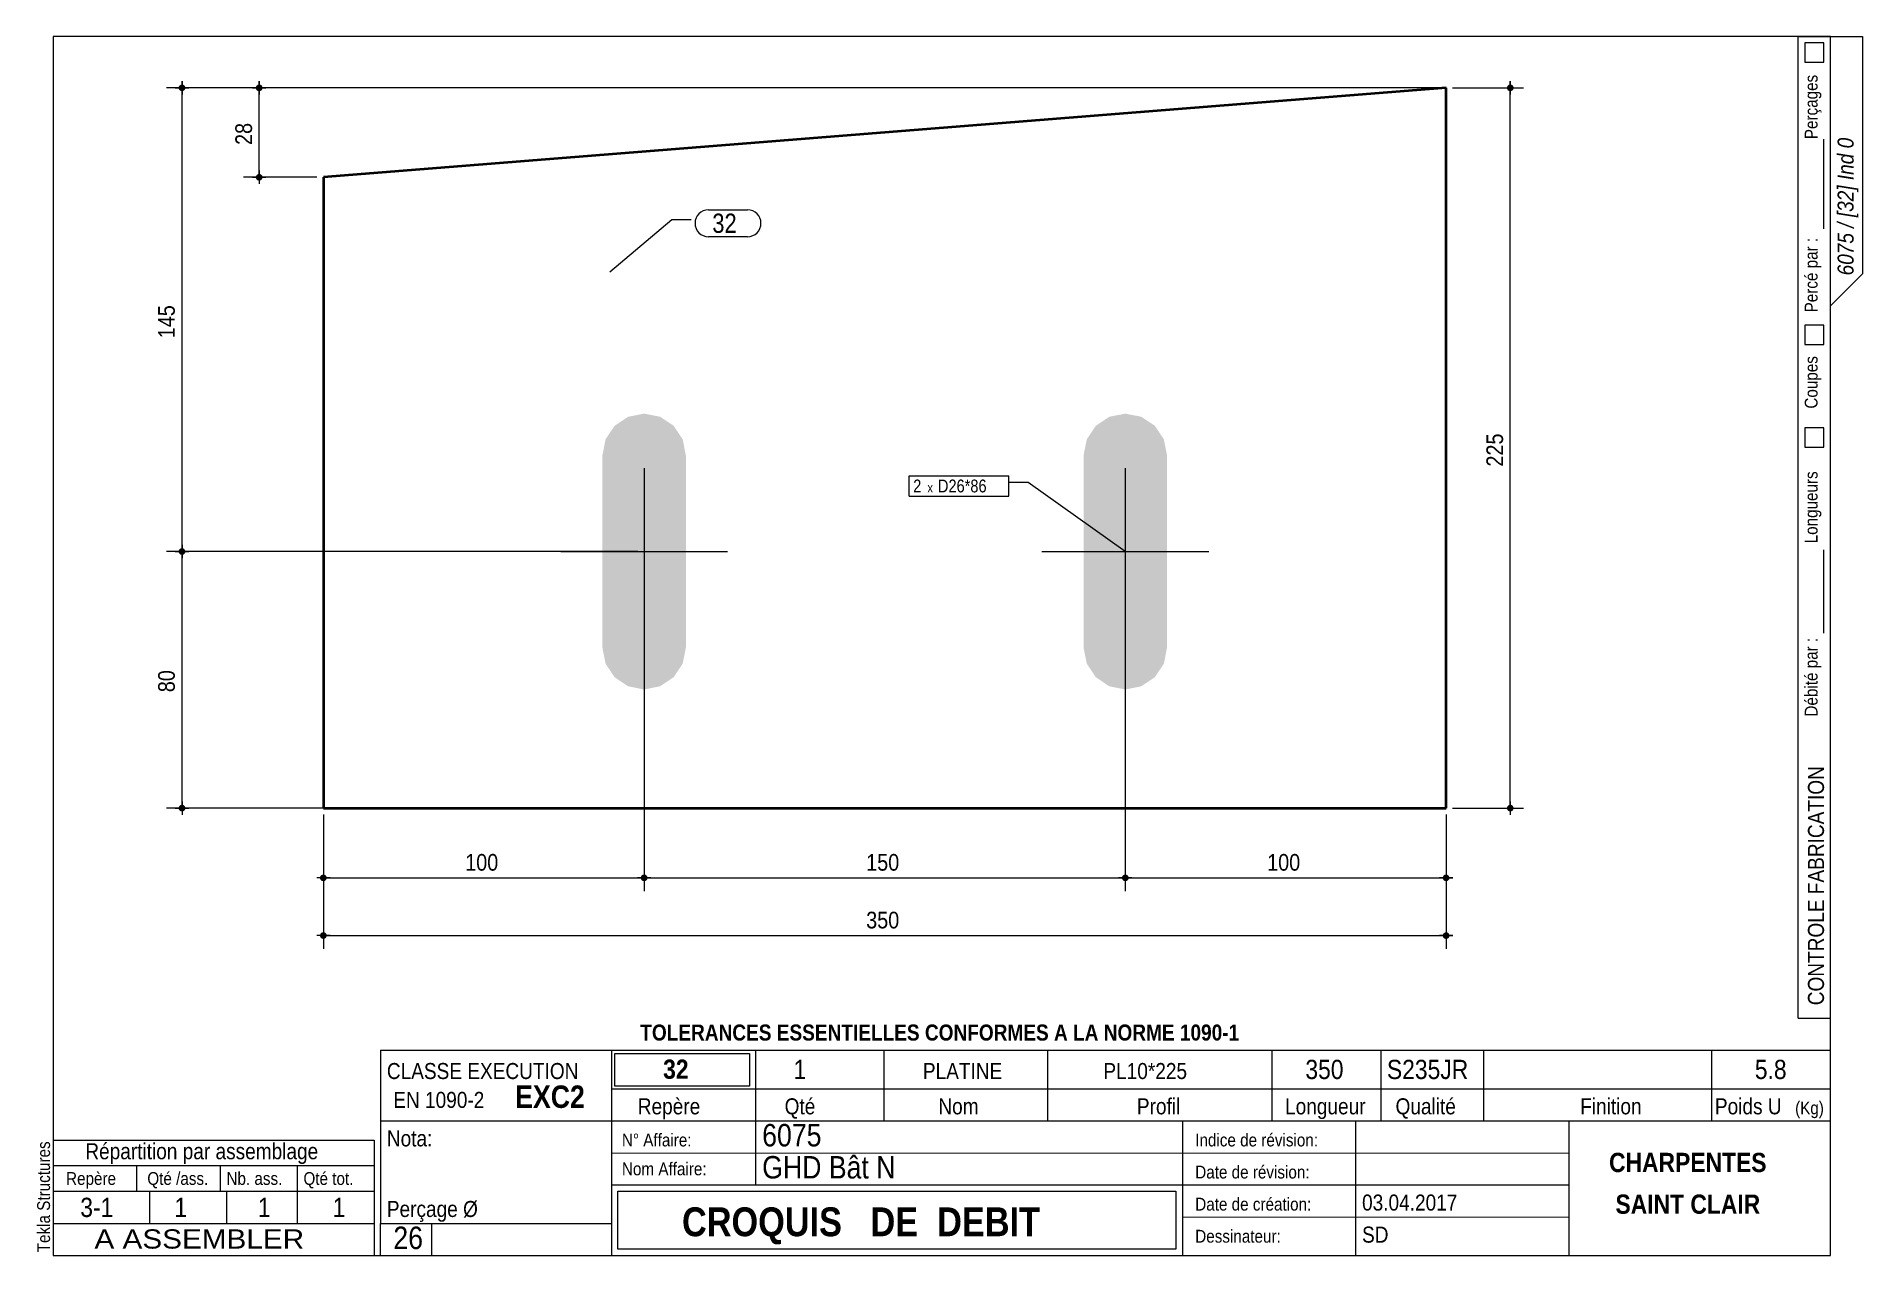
# Model space of a CAD drawing. Header units: millimetres. Extents: x 2 to 287, y 5 to 195.
import ezdxf

# ---------------------------------------------------------------- set-up
doc = ezdxf.new("R2010")
doc.units = ezdxf.units.MM
for name, color, linetype, lineweight in [('Autre type objet', 1, 'Continuous', 0), ('Boulon', 7, 'Continuous', 0), ('Cotation', 7, 'Continuous', 0), ('Désignation boulon', 3, 'Continuous', 0), ('Feuille dessin', 5, 'Continuous', 0), ('Piece', 2, 'Continuous', 0), ('Repère pièce', 3, 'Continuous', 0)]:
    doc.layers.add(name, color=color, linetype=linetype, lineweight=lineweight)
doc.styles.add('ARIAL', font='ARIAL.TTF')
doc.styles.add('ARIAL_BOLD', font='ARIALBD.TTF')
doc.styles.add('ARIAL_ITALIC', font='ARIALI.TTF')
doc.styles.add('ARIAL_NARROW', font='ARIAL.TTF')
doc.styles.add('COMIC_SANS_MS', font='COMIC.TTF')

# ---------------------------------------------------------------- blocks, each defined once
blk = doc.blocks.new('*A1')
at = {"layer": 'Boulon'}
for points in [[(97.1, 136.22), (99.59, 135.73), (101.7, 134.32), (103.11, 132.21), (103.6, 129.72), (103.6, 99.72), (103.11, 97.24), (101.7, 95.13), (99.59, 93.72), (97.1, 93.22), (94.61, 93.72), (92.5, 95.13), (91.09, 97.24), (90.6, 99.72), (90.6, 129.72), (91.09, 132.21), (92.5, 134.32), (94.61, 135.73)], [(172.1, 136.22), (174.59, 135.73), (176.7, 134.32), (178.11, 132.21), (178.6, 129.72), (178.6, 99.72), (178.11, 97.24), (176.7, 95.13), (174.59, 93.72), (172.1, 93.22), (169.61, 93.72), (167.5, 95.13), (166.09, 97.24), (165.6, 99.72), (165.6, 129.72), (166.09, 132.21), (167.5, 134.32), (169.61, 135.73)]]:
    blk.add_hatch(color=256, dxfattribs=at).paths.add_polyline_path(points, flags=17)
at = {"layer": 'Boulon', "linetype": 'Continuous', "lineweight": 0}
for p, q in [((97.1, 127.72), (97.1, 101.72)), ((172.1, 127.72), (172.1, 101.72)), ((84.1, 114.72), (110.1, 114.72)), ((159.1, 114.72), (185.1, 114.72))]:
    blk.add_line(p, q, dxfattribs=at)
blk = doc.blocks.new('*A2')
at = {"layer": 'Piece', "color": 2, "linetype": 'Continuous', "lineweight": 40}
for p, q in [((222.1, 187), (47.1, 173.059212)), ((222.1, 74.726402), (222.1, 187)), ((47.1, 173.059212), (47.1, 74.726402)), ((47.1, 74.726402), (222.1, 74.726402))]:
    blk.add_line(p, q, dxfattribs=at)
blk = doc.blocks.new('*A3')
at = {"layer": 'Feuille dessin', "linetype": 'Continuous', "lineweight": 0}
for p, q in [((282, 195), (5, 195)), ((5, 195), (5, 5)), ((282, 5), (282, 195)), ((5, 5), (282, 5))]:
    blk.add_line(p, q, dxfattribs=at)
at = {"layer": 'Feuille dessin', "style": 'ARIAL', "width": 0.85}
blk.add_text('Tekla Structures', height=2, rotation=90, dxfattribs=at).set_placement((4.5, 5.5))
blk = doc.blocks.new('*A4')
at = {"layer": 'Autre type objet', "linetype": 'Continuous', "lineweight": 0}
for p, q in [((56, 37), (92, 37)), ((56, 37), (56, 10)), ((92, 37), (92, 10)), ((56, 26), (92, 26)), ((56, 10), (92, 10)), ((56, 5), (56, 10)), ((64, 5), (64, 10)), ((56, 5), (64, 5))]:
    blk.add_line(p, q, dxfattribs=at)
at = {"layer": 'Autre type objet', "width": 0.85}
for s, height, style, p in [('CLASSE EXECUTION', 2.5, 'ARIAL', (57, 32.5)), ('EXC2', 3.5, 'ARIAL_BOLD', (77, 28)), ('EN 1090-2', 2.5, 'ARIAL', (58, 28)), ('Nota:', 2.5, 'ARIAL', (57, 22)), ('Perçage Ø', 2.5, 'ARIAL', (57, 11)), ('26', 3.5, 'ARIAL_NARROW', (58.014234, 6))]:
    blk.add_text(s, height=height, dxfattribs=dict(at, style=style)).set_placement(p)
blk = doc.blocks.new('*A5')
at = {"layer": 'Autre type objet', "linetype": 'Continuous', "lineweight": 0}
for p, q in [((5, 23), (55, 23)), ((5, 23), (5, 15)), ((55, 23), (55, 15)), ((5, 19), (55, 19)), ((18, 19), (18, 15)), ((31, 19), (31, 15)), ((43, 19), (43, 15)), ((5, 15), (55, 15)), ((5, 15), (5, 10)), ((20, 15), (20, 10)), ((32, 15), (32, 10)), ((43, 15), (43, 10)), ((55, 15), (55, 10)), ((5, 10), (55, 10))]:
    blk.add_line(p, q, dxfattribs=at)
at = {"layer": 'Autre type objet', "style": 'ARIAL', "width": 0.85}
for s, height, p in [('Répartition par assemblage', 2.5, (10, 20)), ('Repère', 2, (7, 16)), ('Qté /ass.', 2, (19.663086, 16)), ('Nb. ass.', 2, (32, 16)), ('Qté tot.', 2, (44, 16)), ('3-1', 3, (9.215576, 11)), ('1', 3, (23.885986, 11)), ('1', 3, (36.889404, 11)), ('1', 3, (48.551514, 11))]:
    blk.add_text(s, height=height, dxfattribs=at).set_placement(p)
blk = doc.blocks.new('*A6')
at = {"layer": 'Autre type objet', "linetype": 'Continuous', "lineweight": 0}
for p, q in [((277, 42), (277, 195)), ((277, 195), (287, 195)), ((278, 194), (278, 191)), ((281, 194), (278, 194)), ((281, 191), (281, 194)), ((282, 42), (282, 195)), ((287, 195), (287, 158)), ((278, 191), (281, 191)), ((281, 165), (281, 179)), ((287, 158), (282, 153)), ((278, 150), (278, 147)), ((281, 150), (278, 150)), ((281, 147), (281, 150)), ((278, 147), (281, 147)), ((278, 134), (278, 131)), ((281, 134), (278, 134)), ((281, 131), (281, 134)), ((278, 131), (281, 131)), ((281, 102), (281, 115)), ((277, 42), (282, 42))]:
    blk.add_line(p, q, dxfattribs=at)
at = {"layer": 'Autre type objet', "width": 0.85}
for s, height, style, p in [('Perçages', 2, 'ARIAL', (280, 179)), ('6075 / [32] Ind 0', 2.5, 'ARIAL_ITALIC', (285.619109, 157.760245)), ('Percé par :', 2, 'ARIAL', (280, 152)), ('Coupes', 2, 'ARIAL', (280, 137)), ('Longueurs', 2, 'ARIAL', (280, 116)), ('Débité par :', 2, 'ARIAL', (280, 89)), ('CONTROLE FABRICATION', 2.5, 'ARIAL', (281, 44))]:
    blk.add_text(s, height=height, rotation=90, dxfattribs=dict(at, style=style)).set_placement(p)
blk = doc.blocks.new('*A7')
at = {"layer": 'Autre type objet', "linetype": 'Continuous', "lineweight": 0}
for p, q in [((92, 37), (282, 37)), ((92, 37), (92, 31)), ((114.5, 31), (114.5, 37)), ((134.5, 31), (134.5, 37)), ((160, 31), (160, 37)), ((195, 31), (195, 37)), ((212, 31), (212, 37)), ((228, 31), (228, 37)), ((263.5, 31), (263.5, 37)), ((282, 31), (282, 37)), ((92.51953, 36.5), (113.5, 36.5)), ((92.51953, 31.394341), (92.51953, 36.5)), ((113.5, 36.5), (113.5, 31.394341)), ((113.5, 31.394341), (92.51953, 31.394341)), ((92, 31), (282, 31)), ((92, 31), (92, 5)), ((114.5, 16), (114.5, 31)), ((134.5, 26), (134.5, 31)), ((160, 26), (160, 31)), ((195, 26), (195, 31)), ((212, 26), (212, 31)), ((228, 26), (228, 31)), ((263.5, 26), (263.5, 31)), ((282, 5), (282, 31)), ((92, 26), (282, 26)), ((181, 26), (181, 5)), ((208, 26), (208, 5)), ((241.262466, 5), (241.262466, 26)), ((92, 21), (241.327069, 20.935451)), ((92, 16), (181, 16)), ((93, 15), (180, 15)), ((93, 6), (93, 15)), ((180, 15), (180, 6)), ((181, 16), (241.297815, 16.021151)), ((181, 11), (241.217807, 10.969512)), ((180, 6), (93, 6)), ((92, 5), (282, 5))]:
    blk.add_line(p, q, dxfattribs=at)
at = {"layer": 'Autre type objet', "width": 0.85}
for s, height, style, p in [('TOLERANCES ESSENTIELLES CONFORMES A LA NORME 1090-1', 2.5, 'ARIAL_BOLD', (96.5, 38.5)), ('32', 3, 'ARIAL_BOLD', (100.064045, 32.540141)), ('1', 3, 'ARIAL', (120.389893, 32.5)), ('PLATINE', 2.5, 'ARIAL', (140.549316, 32.5)), ('PL10*225', 2.5, 'ARIAL', (168.683716, 32.5)), ('350', 3, 'ARIAL', (200.165771, 32.5)), ('S235JR', 3, 'ARIAL', (212.880127, 32.5)), ('5.8', 3, 'ARIAL', (270.222412, 32.5)), ('Repère', 2.5, 'ARIAL', (96.112978, 27)), ('Qté', 2.5, 'ARIAL', (119, 27)), ('Nom', 2.5, 'ARIAL', (142.961426, 27)), ('Profil', 2.5, 'ARIAL', (173.903564, 27)), ('Longueur', 2.5, 'ARIAL', (197, 27)), ('Qualité', 2.5, 'ARIAL', (214.218018, 27)), ('Finition', 2.5, 'ARIAL', (243, 27)), ('Poids U', 2.5, 'ARIAL', (264, 27)), ('(Kg)', 2, 'ARIAL', (276.5, 27)), ('N° Affaire:', 2, 'ARIAL', (93.640566, 22)), ('6075', 3.5, 'ARIAL', (115.5, 22)), ('Indice de révision:', 2, 'ARIAL', (183, 22)), ('GHD Bât N', 3.5, 'ARIAL', (115.5, 17)), ('CHARPENTES', 3, 'ARIAL_BOLD', (247.5, 18)), ('Nom Affaire:', 2, 'ARIAL', (93.640566, 17.5)), ('Date de révision:', 2, 'ARIAL', (183, 17)), ('03.04.2017', 2.5, 'ARIAL', (209, 12)), ('SAINT CLAIR', 3, 'ARIAL_BOLD', (248.5, 11.5)), ('CROQUIS   DE  DEBIT', 4.5, 'ARIAL_BOLD', (103, 8)), ('Date de création:', 2, 'ARIAL', (183, 12)), ('Dessinateur:', 2, 'ARIAL', (183, 7)), ('SD', 2.5, 'ARIAL', (209, 7))]:
    blk.add_text(s, height=height, dxfattribs=dict(at, style=style)).set_placement(p)
blk = doc.blocks.new('*A8')
at = {"layer": 'Autre type objet', "linetype": 'Continuous', "lineweight": 0}
for p, q in [((5, 10), (55, 10)), ((5, 10), (5, 5)), ((55, 10), (55, 5)), ((5, 5), (55, 5))]:
    blk.add_line(p, q, dxfattribs=at)
at = {"layer": 'Autre type objet', "style": 'ARIAL', "width": 1.105}
blk.add_text('A ASSEMBLER', height=3, dxfattribs=at).set_placement((11.423651, 6.073465))
blk = doc.blocks.new('*A9')
at = {"layer": 'Cotation'}
for points in [[(25.04, 114.2), (25.02, 114.21), (24.99, 114.21), (24.97, 114.21), (24.94, 114.22), (24.92, 114.23), (24.89, 114.23), (24.87, 114.24), (24.85, 114.25), (24.82, 114.26), (24.8, 114.28), (24.78, 114.29), (24.76, 114.31), (24.74, 114.32), (24.72, 114.34), (24.7, 114.36), (24.68, 114.37), (24.67, 114.39), (24.65, 114.41), (24.64, 114.43), (24.62, 114.46), (24.61, 114.48), (24.6, 114.5), (24.59, 114.52), (24.58, 114.55), (24.57, 114.57), (24.56, 114.6), (24.56, 114.62), (24.55, 114.65), (24.55, 114.67), (24.55, 114.7), (24.55, 114.72), (24.55, 114.75), (24.55, 114.77), (24.55, 114.8), (24.56, 114.82), (24.56, 114.85), (24.57, 114.87), (24.58, 114.9), (24.59, 114.92), (24.6, 114.95), (24.61, 114.97), (24.62, 114.99), (24.64, 115.01), (24.65, 115.03), (24.67, 115.05), (24.68, 115.07), (24.7, 115.09), (24.72, 115.11), (24.74, 115.12), (24.76, 115.14), (24.78, 115.16), (24.8, 115.17), (24.82, 115.18), (24.85, 115.19), (24.87, 115.2), (24.89, 115.21), (24.92, 115.22), (24.94, 115.23), (24.97, 115.23), (24.99, 115.24), (25.02, 115.24), (25.04, 115.24), (25.07, 115.24), (25.09, 115.24), (25.12, 115.24), (25.15, 115.24), (25.17, 115.23), (25.2, 115.23), (25.22, 115.22), (25.24, 115.21), (25.27, 115.2), (25.29, 115.19), (25.31, 115.18), (25.34, 115.17), (25.36, 115.16), (25.38, 115.14), (25.4, 115.12), (25.42, 115.11), (25.44, 115.09), (25.45, 115.07), (25.47, 115.05), (25.49, 115.03), (25.5, 115.01), (25.51, 114.99), (25.53, 114.97), (25.54, 114.95), (25.55, 114.92), (25.56, 114.9), (25.57, 114.87), (25.57, 114.85), (25.58, 114.82), (25.58, 114.8), (25.59, 114.77), (25.59, 114.75), (25.59, 114.72), (25.59, 114.7), (25.59, 114.67), (25.58, 114.65), (25.58, 114.62), (25.57, 114.6), (25.57, 114.57), (25.56, 114.55), (25.55, 114.52), (25.54, 114.5), (25.53, 114.48), (25.51, 114.46), (25.5, 114.43), (25.49, 114.41), (25.47, 114.39), (25.45, 114.37), (25.44, 114.36), (25.42, 114.34), (25.4, 114.32), (25.38, 114.31), (25.36, 114.29), (25.34, 114.28), (25.31, 114.26), (25.29, 114.25), (25.27, 114.24), (25.24, 114.23), (25.22, 114.23), (25.2, 114.22), (25.17, 114.21), (25.15, 114.21), (25.12, 114.21), (25.09, 114.2), (25.07, 114.2)], [(25.04, 74.21), (25.02, 74.21), (24.99, 74.21), (24.97, 74.22), (24.94, 74.22), (24.92, 74.23), (24.89, 74.24), (24.87, 74.25), (24.85, 74.26), (24.82, 74.27), (24.8, 74.28), (24.78, 74.29), (24.76, 74.31), (24.74, 74.32), (24.72, 74.34), (24.7, 74.36), (24.68, 74.38), (24.67, 74.4), (24.65, 74.42), (24.64, 74.44), (24.62, 74.46), (24.61, 74.48), (24.6, 74.5), (24.59, 74.53), (24.58, 74.55), (24.57, 74.58), (24.56, 74.6), (24.56, 74.62), (24.55, 74.65), (24.55, 74.68), (24.55, 74.7), (24.55, 74.73), (24.55, 74.75), (24.55, 74.78), (24.55, 74.8), (24.56, 74.83), (24.56, 74.85), (24.57, 74.88), (24.58, 74.9), (24.59, 74.93), (24.6, 74.95), (24.61, 74.97), (24.62, 74.99), (24.64, 75.02), (24.65, 75.04), (24.67, 75.06), (24.68, 75.08), (24.7, 75.09), (24.72, 75.11), (24.74, 75.13), (24.76, 75.14), (24.78, 75.16), (24.8, 75.17), (24.82, 75.19), (24.85, 75.2), (24.87, 75.21), (24.89, 75.22), (24.92, 75.22), (24.94, 75.23), (24.97, 75.24), (24.99, 75.24), (25.02, 75.24), (25.04, 75.25), (25.07, 75.25), (25.09, 75.25), (25.12, 75.24), (25.15, 75.24), (25.17, 75.24), (25.2, 75.23), (25.22, 75.22), (25.24, 75.22), (25.27, 75.21), (25.29, 75.2), (25.31, 75.19), (25.34, 75.17), (25.36, 75.16), (25.38, 75.14), (25.4, 75.13), (25.42, 75.11), (25.44, 75.09), (25.45, 75.08), (25.47, 75.06), (25.49, 75.04), (25.5, 75.02), (25.51, 74.99), (25.53, 74.97), (25.54, 74.95), (25.55, 74.93), (25.56, 74.9), (25.57, 74.88), (25.57, 74.85), (25.58, 74.83), (25.58, 74.8), (25.59, 74.78), (25.59, 74.75), (25.59, 74.73), (25.59, 74.7), (25.59, 74.68), (25.58, 74.65), (25.58, 74.62), (25.57, 74.6), (25.57, 74.58), (25.56, 74.55), (25.55, 74.53), (25.54, 74.5), (25.53, 74.48), (25.51, 74.46), (25.5, 74.44), (25.49, 74.42), (25.47, 74.4), (25.45, 74.38), (25.44, 74.36), (25.42, 74.34), (25.4, 74.32), (25.38, 74.31), (25.36, 74.29), (25.34, 74.28), (25.31, 74.27), (25.29, 74.26), (25.27, 74.25), (25.24, 74.24), (25.22, 74.23), (25.2, 74.22), (25.17, 74.22), (25.15, 74.21), (25.12, 74.21), (25.09, 74.21), (25.07, 74.21)]]:
    blk.add_hatch(color=256, dxfattribs=at).paths.add_polyline_path(points, flags=17)
at = {"layer": 'Cotation', "linetype": 'Continuous', "lineweight": 0}
for p, q in [((96.1, 114.72), (22.65, 114.72)), ((24.03, 114.72), (26.11, 114.72)), ((25.07, 115.76), (25.07, 113.68)), ((25.07, 114.72), (25.07, 115.76)), ((25.07, 74.73), (25.07, 114.72)), ((96.1, 74.73), (22.65, 74.73)), ((24.03, 74.73), (26.11, 74.73)), ((25.07, 75.77), (25.07, 73.69)), ((25.07, 74.73), (25.07, 73.69))]:
    blk.add_line(p, q, dxfattribs=at)
at = {"layer": 'Cotation'}
for p in [(25.07, 114.72), (25.07, 74.73)]:
    blk.add_point(p, dxfattribs=at)
at = {"layer": 'Cotation', "style": 'ARIAL', "width": 0.85}
blk.add_text('80', height=2.6, rotation=90.0002, dxfattribs=at).set_placement((23.95, 92.8))
blk = doc.blocks.new('*A10')
at = {"layer": 'Cotation'}
for points in [[(25.04, 186.48), (25.02, 186.48), (24.99, 186.49), (24.97, 186.49), (24.94, 186.5), (24.92, 186.5), (24.89, 186.51), (24.87, 186.52), (24.85, 186.53), (24.82, 186.54), (24.8, 186.55), (24.78, 186.57), (24.76, 186.58), (24.74, 186.6), (24.72, 186.61), (24.7, 186.63), (24.68, 186.65), (24.67, 186.67), (24.65, 186.69), (24.64, 186.71), (24.62, 186.73), (24.61, 186.75), (24.6, 186.78), (24.59, 186.8), (24.58, 186.82), (24.57, 186.85), (24.56, 186.87), (24.56, 186.9), (24.55, 186.92), (24.55, 186.95), (24.55, 186.97), (24.55, 187), (24.55, 187.03), (24.55, 187.05), (24.55, 187.08), (24.56, 187.1), (24.56, 187.13), (24.57, 187.15), (24.58, 187.18), (24.59, 187.2), (24.6, 187.22), (24.61, 187.25), (24.62, 187.27), (24.64, 187.29), (24.65, 187.31), (24.67, 187.33), (24.68, 187.35), (24.7, 187.37), (24.72, 187.39), (24.74, 187.4), (24.76, 187.42), (24.78, 187.43), (24.8, 187.45), (24.82, 187.46), (24.85, 187.47), (24.87, 187.48), (24.89, 187.49), (24.92, 187.5), (24.94, 187.5), (24.97, 187.51), (24.99, 187.51), (25.02, 187.52), (25.04, 187.52), (25.07, 187.52), (25.09, 187.52), (25.12, 187.52), (25.15, 187.51), (25.17, 187.51), (25.2, 187.5), (25.22, 187.5), (25.24, 187.49), (25.27, 187.48), (25.29, 187.47), (25.31, 187.46), (25.34, 187.45), (25.36, 187.43), (25.38, 187.42), (25.4, 187.4), (25.42, 187.39), (25.44, 187.37), (25.45, 187.35), (25.47, 187.33), (25.49, 187.31), (25.5, 187.29), (25.51, 187.27), (25.53, 187.25), (25.54, 187.22), (25.55, 187.2), (25.56, 187.18), (25.57, 187.15), (25.57, 187.13), (25.58, 187.1), (25.58, 187.08), (25.59, 187.05), (25.59, 187.03), (25.59, 187), (25.59, 186.97), (25.59, 186.95), (25.58, 186.92), (25.58, 186.9), (25.57, 186.87), (25.57, 186.85), (25.56, 186.82), (25.55, 186.8), (25.54, 186.78), (25.53, 186.75), (25.51, 186.73), (25.5, 186.71), (25.49, 186.69), (25.47, 186.67), (25.45, 186.65), (25.44, 186.63), (25.42, 186.61), (25.4, 186.6), (25.38, 186.58), (25.36, 186.57), (25.34, 186.55), (25.31, 186.54), (25.29, 186.53), (25.27, 186.52), (25.24, 186.51), (25.22, 186.5), (25.2, 186.5), (25.17, 186.49), (25.15, 186.49), (25.12, 186.48), (25.09, 186.48), (25.07, 186.48)], [(25.04, 114.2), (25.02, 114.21), (24.99, 114.21), (24.97, 114.21), (24.94, 114.22), (24.92, 114.23), (24.89, 114.23), (24.87, 114.24), (24.85, 114.25), (24.82, 114.26), (24.8, 114.28), (24.78, 114.29), (24.76, 114.31), (24.74, 114.32), (24.72, 114.34), (24.7, 114.36), (24.68, 114.37), (24.67, 114.39), (24.65, 114.41), (24.64, 114.43), (24.62, 114.46), (24.61, 114.48), (24.6, 114.5), (24.59, 114.52), (24.58, 114.55), (24.57, 114.57), (24.56, 114.6), (24.56, 114.62), (24.55, 114.65), (24.55, 114.67), (24.55, 114.7), (24.55, 114.72), (24.55, 114.75), (24.55, 114.77), (24.55, 114.8), (24.56, 114.82), (24.56, 114.85), (24.57, 114.87), (24.58, 114.9), (24.59, 114.92), (24.6, 114.95), (24.61, 114.97), (24.62, 114.99), (24.64, 115.01), (24.65, 115.03), (24.67, 115.05), (24.68, 115.07), (24.7, 115.09), (24.72, 115.11), (24.74, 115.12), (24.76, 115.14), (24.78, 115.16), (24.8, 115.17), (24.82, 115.18), (24.85, 115.19), (24.87, 115.2), (24.89, 115.21), (24.92, 115.22), (24.94, 115.23), (24.97, 115.23), (24.99, 115.24), (25.02, 115.24), (25.04, 115.24), (25.07, 115.24), (25.09, 115.24), (25.12, 115.24), (25.15, 115.24), (25.17, 115.23), (25.2, 115.23), (25.22, 115.22), (25.24, 115.21), (25.27, 115.2), (25.29, 115.19), (25.31, 115.18), (25.34, 115.17), (25.36, 115.16), (25.38, 115.14), (25.4, 115.12), (25.42, 115.11), (25.44, 115.09), (25.45, 115.07), (25.47, 115.05), (25.49, 115.03), (25.5, 115.01), (25.51, 114.99), (25.53, 114.97), (25.54, 114.95), (25.55, 114.92), (25.56, 114.9), (25.57, 114.87), (25.57, 114.85), (25.58, 114.82), (25.58, 114.8), (25.59, 114.77), (25.59, 114.75), (25.59, 114.72), (25.59, 114.7), (25.59, 114.67), (25.58, 114.65), (25.58, 114.62), (25.57, 114.6), (25.57, 114.57), (25.56, 114.55), (25.55, 114.52), (25.54, 114.5), (25.53, 114.48), (25.51, 114.46), (25.5, 114.43), (25.49, 114.41), (25.47, 114.39), (25.45, 114.37), (25.44, 114.36), (25.42, 114.34), (25.4, 114.32), (25.38, 114.31), (25.36, 114.29), (25.34, 114.28), (25.31, 114.26), (25.29, 114.25), (25.27, 114.24), (25.24, 114.23), (25.22, 114.23), (25.2, 114.22), (25.17, 114.21), (25.15, 114.21), (25.12, 114.21), (25.09, 114.2), (25.07, 114.2)]]:
    blk.add_hatch(color=256, dxfattribs=at).paths.add_polyline_path(points, flags=17)
at = {"layer": 'Cotation', "linetype": 'Continuous', "lineweight": 0}
for p, q in [((25.07, 188.04), (25.07, 185.96)), ((25.07, 187), (25.07, 188.04)), ((221.1, 187), (22.65, 187)), ((24.03, 187), (26.11, 187)), ((25.07, 114.72), (25.07, 187)), ((96.1, 114.72), (22.65, 114.72)), ((24.03, 114.72), (26.11, 114.72)), ((25.07, 115.76), (25.07, 113.68)), ((25.07, 114.72), (25.07, 113.68))]:
    blk.add_line(p, q, dxfattribs=at)
at = {"layer": 'Cotation'}
for p in [(25.07, 187), (25.07, 114.72)]:
    blk.add_point(p, dxfattribs=at)
at = {"layer": 'Cotation', "style": 'ARIAL', "width": 0.85}
blk.add_text('145', height=2.6, rotation=90.0002, dxfattribs=at).set_placement((23.95, 147.97))
blk = doc.blocks.new('*A11')
at = {"layer": 'Cotation'}
for points in [[(232.07, 186.48), (232.05, 186.48), (232.02, 186.49), (232, 186.49), (231.97, 186.5), (231.95, 186.5), (231.92, 186.51), (231.9, 186.52), (231.88, 186.53), (231.85, 186.54), (231.83, 186.55), (231.81, 186.57), (231.79, 186.58), (231.77, 186.6), (231.75, 186.61), (231.73, 186.63), (231.71, 186.65), (231.7, 186.67), (231.68, 186.69), (231.67, 186.71), (231.65, 186.73), (231.64, 186.75), (231.63, 186.78), (231.62, 186.8), (231.61, 186.82), (231.6, 186.85), (231.6, 186.87), (231.59, 186.9), (231.59, 186.92), (231.58, 186.95), (231.58, 186.97), (231.58, 187), (231.58, 187.03), (231.58, 187.05), (231.59, 187.08), (231.59, 187.1), (231.6, 187.13), (231.6, 187.15), (231.61, 187.18), (231.62, 187.2), (231.63, 187.22), (231.64, 187.25), (231.65, 187.27), (231.67, 187.29), (231.68, 187.31), (231.7, 187.33), (231.71, 187.35), (231.73, 187.37), (231.75, 187.39), (231.77, 187.4), (231.79, 187.42), (231.81, 187.43), (231.83, 187.45), (231.85, 187.46), (231.88, 187.47), (231.9, 187.48), (231.92, 187.49), (231.95, 187.5), (231.97, 187.5), (232, 187.51), (232.02, 187.51), (232.05, 187.52), (232.07, 187.52), (232.1, 187.52), (232.13, 187.52), (232.15, 187.52), (232.18, 187.51), (232.2, 187.51), (232.23, 187.5), (232.25, 187.5), (232.28, 187.49), (232.3, 187.48), (232.32, 187.47), (232.35, 187.46), (232.37, 187.45), (232.39, 187.43), (232.41, 187.42), (232.43, 187.4), (232.45, 187.39), (232.47, 187.37), (232.49, 187.35), (232.5, 187.33), (232.52, 187.31), (232.53, 187.29), (232.55, 187.27), (232.56, 187.25), (232.57, 187.22), (232.58, 187.2), (232.59, 187.18), (232.6, 187.15), (232.6, 187.13), (232.61, 187.1), (232.61, 187.08), (232.62, 187.05), (232.62, 187.03), (232.62, 187), (232.62, 186.97), (232.62, 186.95), (232.61, 186.92), (232.61, 186.9), (232.6, 186.87), (232.6, 186.85), (232.59, 186.82), (232.58, 186.8), (232.57, 186.78), (232.56, 186.75), (232.55, 186.73), (232.53, 186.71), (232.52, 186.69), (232.5, 186.67), (232.49, 186.65), (232.47, 186.63), (232.45, 186.61), (232.43, 186.6), (232.41, 186.58), (232.39, 186.57), (232.37, 186.55), (232.35, 186.54), (232.32, 186.53), (232.3, 186.52), (232.28, 186.51), (232.25, 186.5), (232.23, 186.5), (232.2, 186.49), (232.18, 186.49), (232.15, 186.48), (232.13, 186.48), (232.1, 186.48)], [(232.07, 74.21), (232.05, 74.21), (232.02, 74.21), (232, 74.22), (231.97, 74.22), (231.95, 74.23), (231.92, 74.24), (231.9, 74.25), (231.88, 74.26), (231.85, 74.27), (231.83, 74.28), (231.81, 74.29), (231.79, 74.31), (231.77, 74.32), (231.75, 74.34), (231.73, 74.36), (231.71, 74.38), (231.7, 74.4), (231.68, 74.42), (231.67, 74.44), (231.65, 74.46), (231.64, 74.48), (231.63, 74.5), (231.62, 74.53), (231.61, 74.55), (231.6, 74.58), (231.6, 74.6), (231.59, 74.62), (231.59, 74.65), (231.58, 74.68), (231.58, 74.7), (231.58, 74.73), (231.58, 74.75), (231.58, 74.78), (231.59, 74.8), (231.59, 74.83), (231.6, 74.85), (231.6, 74.88), (231.61, 74.9), (231.62, 74.93), (231.63, 74.95), (231.64, 74.97), (231.65, 74.99), (231.67, 75.02), (231.68, 75.04), (231.7, 75.06), (231.71, 75.08), (231.73, 75.09), (231.75, 75.11), (231.77, 75.13), (231.79, 75.14), (231.81, 75.16), (231.83, 75.17), (231.85, 75.19), (231.88, 75.2), (231.9, 75.21), (231.92, 75.22), (231.95, 75.22), (231.97, 75.23), (232, 75.24), (232.02, 75.24), (232.05, 75.24), (232.07, 75.25), (232.1, 75.25), (232.13, 75.25), (232.15, 75.24), (232.18, 75.24), (232.2, 75.24), (232.23, 75.23), (232.25, 75.22), (232.28, 75.22), (232.3, 75.21), (232.32, 75.2), (232.35, 75.19), (232.37, 75.17), (232.39, 75.16), (232.41, 75.14), (232.43, 75.13), (232.45, 75.11), (232.47, 75.09), (232.49, 75.08), (232.5, 75.06), (232.52, 75.04), (232.53, 75.02), (232.55, 74.99), (232.56, 74.97), (232.57, 74.95), (232.58, 74.93), (232.59, 74.9), (232.6, 74.88), (232.6, 74.85), (232.61, 74.83), (232.61, 74.8), (232.62, 74.78), (232.62, 74.75), (232.62, 74.73), (232.62, 74.7), (232.62, 74.68), (232.61, 74.65), (232.61, 74.62), (232.6, 74.6), (232.6, 74.58), (232.59, 74.55), (232.58, 74.53), (232.57, 74.5), (232.56, 74.48), (232.55, 74.46), (232.53, 74.44), (232.52, 74.42), (232.5, 74.4), (232.49, 74.38), (232.47, 74.36), (232.45, 74.34), (232.43, 74.32), (232.41, 74.31), (232.39, 74.29), (232.37, 74.28), (232.35, 74.27), (232.32, 74.26), (232.3, 74.25), (232.28, 74.24), (232.25, 74.23), (232.23, 74.22), (232.2, 74.22), (232.18, 74.21), (232.15, 74.21), (232.13, 74.21), (232.1, 74.21)]]:
    blk.add_hatch(color=256, dxfattribs=at).paths.add_polyline_path(points, flags=17)
at = {"layer": 'Cotation', "linetype": 'Continuous', "lineweight": 0}
for p, q in [((232.1, 188.04), (232.1, 185.96)), ((232.1, 187), (232.1, 188.04)), ((223.1, 187), (234.18, 187)), ((231.06, 187), (233.14, 187)), ((232.1, 74.73), (232.1, 187)), ((223.1, 74.73), (234.18, 74.73)), ((231.06, 74.73), (233.14, 74.73)), ((232.1, 75.77), (232.1, 73.69)), ((232.1, 74.73), (232.1, 73.69))]:
    blk.add_line(p, q, dxfattribs=at)
at = {"layer": 'Cotation'}
for p in [(232.1, 187), (232.1, 74.73)]:
    blk.add_point(p, dxfattribs=at)
at = {"layer": 'Cotation', "style": 'ARIAL', "width": 0.85}
blk.add_text('225', height=2.6, rotation=90.0002, dxfattribs=at).set_placement((230.98, 127.97))
blk = doc.blocks.new('*A12')
at = {"layer": 'Cotation'}
for points in [[(37.07, 186.48), (37.05, 186.48), (37.02, 186.49), (37, 186.49), (36.97, 186.5), (36.95, 186.5), (36.92, 186.51), (36.9, 186.52), (36.88, 186.53), (36.85, 186.54), (36.83, 186.55), (36.81, 186.57), (36.79, 186.58), (36.77, 186.6), (36.75, 186.61), (36.73, 186.63), (36.71, 186.65), (36.7, 186.67), (36.68, 186.69), (36.67, 186.71), (36.65, 186.73), (36.64, 186.75), (36.63, 186.78), (36.62, 186.8), (36.61, 186.82), (36.6, 186.85), (36.6, 186.87), (36.59, 186.9), (36.59, 186.92), (36.58, 186.95), (36.58, 186.97), (36.58, 187), (36.58, 187.03), (36.58, 187.05), (36.59, 187.08), (36.59, 187.1), (36.6, 187.13), (36.6, 187.15), (36.61, 187.18), (36.62, 187.2), (36.63, 187.22), (36.64, 187.25), (36.65, 187.27), (36.67, 187.29), (36.68, 187.31), (36.7, 187.33), (36.71, 187.35), (36.73, 187.37), (36.75, 187.39), (36.77, 187.4), (36.79, 187.42), (36.81, 187.43), (36.83, 187.45), (36.85, 187.46), (36.88, 187.47), (36.9, 187.48), (36.92, 187.49), (36.95, 187.5), (36.97, 187.5), (37, 187.51), (37.02, 187.51), (37.05, 187.52), (37.07, 187.52), (37.1, 187.52), (37.13, 187.52), (37.15, 187.52), (37.18, 187.51), (37.2, 187.51), (37.23, 187.5), (37.25, 187.5), (37.28, 187.49), (37.3, 187.48), (37.32, 187.47), (37.35, 187.46), (37.37, 187.45), (37.39, 187.43), (37.41, 187.42), (37.43, 187.4), (37.45, 187.39), (37.47, 187.37), (37.49, 187.35), (37.5, 187.33), (37.52, 187.31), (37.53, 187.29), (37.55, 187.27), (37.56, 187.25), (37.57, 187.22), (37.58, 187.2), (37.59, 187.18), (37.6, 187.15), (37.6, 187.13), (37.61, 187.1), (37.61, 187.08), (37.62, 187.05), (37.62, 187.03), (37.62, 187), (37.62, 186.97), (37.62, 186.95), (37.61, 186.92), (37.61, 186.9), (37.6, 186.87), (37.6, 186.85), (37.59, 186.82), (37.58, 186.8), (37.57, 186.78), (37.56, 186.75), (37.55, 186.73), (37.53, 186.71), (37.52, 186.69), (37.5, 186.67), (37.49, 186.65), (37.47, 186.63), (37.45, 186.61), (37.43, 186.6), (37.41, 186.58), (37.39, 186.57), (37.37, 186.55), (37.35, 186.54), (37.32, 186.53), (37.3, 186.52), (37.28, 186.51), (37.25, 186.5), (37.23, 186.5), (37.2, 186.49), (37.18, 186.49), (37.15, 186.48), (37.13, 186.48), (37.1, 186.48)], [(37.07, 172.54), (37.05, 172.54), (37.02, 172.54), (37, 172.55), (36.97, 172.55), (36.95, 172.56), (36.92, 172.57), (36.9, 172.58), (36.88, 172.59), (36.85, 172.6), (36.83, 172.61), (36.81, 172.63), (36.79, 172.64), (36.77, 172.66), (36.75, 172.67), (36.73, 172.69), (36.71, 172.71), (36.7, 172.73), (36.68, 172.75), (36.67, 172.77), (36.65, 172.79), (36.64, 172.81), (36.63, 172.84), (36.62, 172.86), (36.61, 172.88), (36.6, 172.91), (36.6, 172.93), (36.59, 172.96), (36.59, 172.98), (36.58, 173.01), (36.58, 173.03), (36.58, 173.06), (36.58, 173.08), (36.58, 173.11), (36.59, 173.14), (36.59, 173.16), (36.6, 173.19), (36.6, 173.21), (36.61, 173.23), (36.62, 173.26), (36.63, 173.28), (36.64, 173.3), (36.65, 173.33), (36.67, 173.35), (36.68, 173.37), (36.7, 173.39), (36.71, 173.41), (36.73, 173.43), (36.75, 173.44), (36.77, 173.46), (36.79, 173.48), (36.81, 173.49), (36.83, 173.51), (36.85, 173.52), (36.88, 173.53), (36.9, 173.54), (36.92, 173.55), (36.95, 173.56), (36.97, 173.56), (37, 173.57), (37.02, 173.57), (37.05, 173.58), (37.07, 173.58), (37.1, 173.58), (37.13, 173.58), (37.15, 173.58), (37.18, 173.57), (37.2, 173.57), (37.23, 173.56), (37.25, 173.56), (37.28, 173.55), (37.3, 173.54), (37.32, 173.53), (37.35, 173.52), (37.37, 173.51), (37.39, 173.49), (37.41, 173.48), (37.43, 173.46), (37.45, 173.44), (37.47, 173.43), (37.49, 173.41), (37.5, 173.39), (37.52, 173.37), (37.53, 173.35), (37.55, 173.33), (37.56, 173.3), (37.57, 173.28), (37.58, 173.26), (37.59, 173.23), (37.6, 173.21), (37.6, 173.19), (37.61, 173.16), (37.61, 173.14), (37.62, 173.11), (37.62, 173.08), (37.62, 173.06), (37.62, 173.03), (37.62, 173.01), (37.61, 172.98), (37.61, 172.96), (37.6, 172.93), (37.6, 172.91), (37.59, 172.88), (37.58, 172.86), (37.57, 172.84), (37.56, 172.81), (37.55, 172.79), (37.53, 172.77), (37.52, 172.75), (37.5, 172.73), (37.49, 172.71), (37.47, 172.69), (37.45, 172.67), (37.43, 172.66), (37.41, 172.64), (37.39, 172.63), (37.37, 172.61), (37.35, 172.6), (37.32, 172.59), (37.3, 172.58), (37.28, 172.57), (37.25, 172.56), (37.23, 172.55), (37.2, 172.55), (37.18, 172.54), (37.15, 172.54), (37.13, 172.54), (37.1, 172.54)]]:
    blk.add_hatch(color=256, dxfattribs=at).paths.add_polyline_path(points, flags=17)
at = {"layer": 'Cotation', "linetype": 'Continuous', "lineweight": 0}
for p, q in [((37.1, 188.04), (37.1, 185.96)), ((37.1, 187), (37.1, 188.04)), ((221.1, 187), (34.68, 187)), ((36.06, 187), (38.14, 187)), ((37.1, 173.06), (37.1, 187)), ((37.1, 174.1), (37.1, 172.02)), ((46.1, 173.06), (34.68, 173.06)), ((36.06, 173.06), (38.14, 173.06)), ((37.1, 173.06), (37.1, 172.02))]:
    blk.add_line(p, q, dxfattribs=at)
at = {"layer": 'Cotation'}
for p in [(37.1, 187), (37.1, 173.06)]:
    blk.add_point(p, dxfattribs=at)
at = {"layer": 'Cotation', "style": 'ARIAL', "width": 0.85}
blk.add_text('28', height=2.6, rotation=90.0002, dxfattribs=at).set_placement((35.98, 178.1))
blk = doc.blocks.new('*A13')
at = {"layer": 'Cotation'}
for points in [[(47.07, 54.34), (47.05, 54.35), (47.02, 54.35), (47, 54.35), (46.97, 54.36), (46.95, 54.37), (46.92, 54.37), (46.9, 54.38), (46.88, 54.39), (46.85, 54.4), (46.83, 54.42), (46.81, 54.43), (46.79, 54.45), (46.77, 54.46), (46.75, 54.48), (46.73, 54.5), (46.71, 54.51), (46.7, 54.53), (46.68, 54.55), (46.67, 54.57), (46.65, 54.6), (46.64, 54.62), (46.63, 54.64), (46.62, 54.66), (46.61, 54.69), (46.6, 54.71), (46.6, 54.74), (46.59, 54.76), (46.59, 54.79), (46.58, 54.81), (46.58, 54.84), (46.58, 54.86), (46.58, 54.89), (46.58, 54.91), (46.59, 54.94), (46.59, 54.96), (46.6, 54.99), (46.6, 55.01), (46.61, 55.04), (46.62, 55.06), (46.63, 55.09), (46.64, 55.11), (46.65, 55.13), (46.67, 55.15), (46.68, 55.17), (46.7, 55.19), (46.71, 55.21), (46.73, 55.23), (46.75, 55.25), (46.77, 55.27), (46.79, 55.28), (46.81, 55.3), (46.83, 55.31), (46.85, 55.32), (46.88, 55.33), (46.9, 55.34), (46.92, 55.35), (46.95, 55.36), (46.97, 55.37), (47, 55.37), (47.02, 55.38), (47.05, 55.38), (47.07, 55.38), (47.1, 55.38), (47.13, 55.38), (47.15, 55.38), (47.18, 55.38), (47.2, 55.37), (47.23, 55.37), (47.25, 55.36), (47.28, 55.35), (47.3, 55.34), (47.32, 55.33), (47.35, 55.32), (47.37, 55.31), (47.39, 55.3), (47.41, 55.28), (47.43, 55.27), (47.45, 55.25), (47.47, 55.23), (47.49, 55.21), (47.5, 55.19), (47.52, 55.17), (47.53, 55.15), (47.55, 55.13), (47.56, 55.11), (47.57, 55.09), (47.58, 55.06), (47.59, 55.04), (47.6, 55.01), (47.6, 54.99), (47.61, 54.96), (47.61, 54.94), (47.62, 54.91), (47.62, 54.89), (47.62, 54.86), (47.62, 54.84), (47.62, 54.81), (47.61, 54.79), (47.61, 54.76), (47.6, 54.74), (47.6, 54.71), (47.59, 54.69), (47.58, 54.66), (47.57, 54.64), (47.56, 54.62), (47.55, 54.6), (47.53, 54.57), (47.52, 54.55), (47.5, 54.53), (47.49, 54.51), (47.47, 54.5), (47.45, 54.48), (47.43, 54.46), (47.41, 54.45), (47.39, 54.43), (47.37, 54.42), (47.35, 54.4), (47.32, 54.39), (47.3, 54.38), (47.28, 54.37), (47.25, 54.37), (47.23, 54.36), (47.2, 54.35), (47.18, 54.35), (47.15, 54.35), (47.13, 54.34), (47.1, 54.34)], [(222.07, 54.34), (222.05, 54.35), (222.02, 54.35), (222, 54.35), (221.97, 54.36), (221.95, 54.37), (221.92, 54.37), (221.9, 54.38), (221.88, 54.39), (221.85, 54.4), (221.83, 54.42), (221.81, 54.43), (221.79, 54.45), (221.77, 54.46), (221.75, 54.48), (221.73, 54.5), (221.71, 54.51), (221.7, 54.53), (221.68, 54.55), (221.67, 54.57), (221.65, 54.6), (221.64, 54.62), (221.63, 54.64), (221.62, 54.66), (221.61, 54.69), (221.6, 54.71), (221.6, 54.74), (221.59, 54.76), (221.59, 54.79), (221.58, 54.81), (221.58, 54.84), (221.58, 54.86), (221.58, 54.89), (221.58, 54.91), (221.59, 54.94), (221.59, 54.96), (221.6, 54.99), (221.6, 55.01), (221.61, 55.04), (221.62, 55.06), (221.63, 55.09), (221.64, 55.11), (221.65, 55.13), (221.67, 55.15), (221.68, 55.17), (221.7, 55.19), (221.71, 55.21), (221.73, 55.23), (221.75, 55.25), (221.77, 55.27), (221.79, 55.28), (221.81, 55.3), (221.83, 55.31), (221.85, 55.32), (221.88, 55.33), (221.9, 55.34), (221.92, 55.35), (221.95, 55.36), (221.97, 55.37), (222, 55.37), (222.02, 55.38), (222.05, 55.38), (222.07, 55.38), (222.1, 55.38), (222.13, 55.38), (222.15, 55.38), (222.18, 55.38), (222.2, 55.37), (222.23, 55.37), (222.25, 55.36), (222.28, 55.35), (222.3, 55.34), (222.32, 55.33), (222.35, 55.32), (222.37, 55.31), (222.39, 55.3), (222.41, 55.28), (222.43, 55.27), (222.45, 55.25), (222.47, 55.23), (222.49, 55.21), (222.5, 55.19), (222.52, 55.17), (222.53, 55.15), (222.55, 55.13), (222.56, 55.11), (222.57, 55.09), (222.58, 55.06), (222.59, 55.04), (222.6, 55.01), (222.6, 54.99), (222.61, 54.96), (222.61, 54.94), (222.62, 54.91), (222.62, 54.89), (222.62, 54.86), (222.62, 54.84), (222.62, 54.81), (222.61, 54.79), (222.61, 54.76), (222.6, 54.74), (222.6, 54.71), (222.59, 54.69), (222.58, 54.66), (222.57, 54.64), (222.56, 54.62), (222.55, 54.6), (222.53, 54.57), (222.52, 54.55), (222.5, 54.53), (222.49, 54.51), (222.47, 54.5), (222.45, 54.48), (222.43, 54.46), (222.41, 54.45), (222.39, 54.43), (222.37, 54.42), (222.35, 54.4), (222.32, 54.39), (222.3, 54.38), (222.28, 54.37), (222.25, 54.37), (222.23, 54.36), (222.2, 54.35), (222.18, 54.35), (222.15, 54.35), (222.13, 54.34), (222.1, 54.34)]]:
    blk.add_hatch(color=256, dxfattribs=at).paths.add_polyline_path(points, flags=17)
at = {"layer": 'Cotation', "linetype": 'Continuous', "lineweight": 0}
for p, q in [((47.1, 73.73), (47.1, 52.78)), ((222.1, 73.73), (222.1, 52.78)), ((48.14, 54.86), (46.06, 54.86)), ((47.1, 54.86), (46.06, 54.86)), ((47.1, 55.9), (47.1, 53.82)), ((47.1, 54.86), (222.1, 54.86)), ((223.14, 54.86), (221.06, 54.86)), ((222.1, 55.9), (222.1, 53.82)), ((222.1, 54.86), (223.14, 54.86))]:
    blk.add_line(p, q, dxfattribs=at)
at = {"layer": 'Cotation'}
for p in [(47.1, 54.86), (222.1, 54.86)]:
    blk.add_point(p, dxfattribs=at)
at = {"layer": 'Cotation', "style": 'ARIAL', "width": 0.85}
blk.add_text('350', height=2.6, dxfattribs=at).set_placement((131.71, 55.98))
blk = doc.blocks.new('*A14')
at = {"layer": 'Cotation'}
for points in [[(47.07, 63.34), (47.05, 63.35), (47.02, 63.35), (47, 63.35), (46.97, 63.36), (46.95, 63.37), (46.92, 63.37), (46.9, 63.38), (46.88, 63.39), (46.85, 63.4), (46.83, 63.42), (46.81, 63.43), (46.79, 63.45), (46.77, 63.46), (46.75, 63.48), (46.73, 63.5), (46.71, 63.51), (46.7, 63.53), (46.68, 63.55), (46.67, 63.57), (46.65, 63.6), (46.64, 63.62), (46.63, 63.64), (46.62, 63.66), (46.61, 63.69), (46.6, 63.71), (46.6, 63.74), (46.59, 63.76), (46.59, 63.79), (46.58, 63.81), (46.58, 63.84), (46.58, 63.86), (46.58, 63.89), (46.58, 63.91), (46.59, 63.94), (46.59, 63.96), (46.6, 63.99), (46.6, 64.01), (46.61, 64.04), (46.62, 64.06), (46.63, 64.09), (46.64, 64.11), (46.65, 64.13), (46.67, 64.15), (46.68, 64.17), (46.7, 64.19), (46.71, 64.21), (46.73, 64.23), (46.75, 64.25), (46.77, 64.27), (46.79, 64.28), (46.81, 64.3), (46.83, 64.31), (46.85, 64.32), (46.88, 64.33), (46.9, 64.34), (46.92, 64.35), (46.95, 64.36), (46.97, 64.37), (47, 64.37), (47.02, 64.38), (47.05, 64.38), (47.07, 64.38), (47.1, 64.38), (47.13, 64.38), (47.15, 64.38), (47.18, 64.38), (47.2, 64.37), (47.23, 64.37), (47.25, 64.36), (47.28, 64.35), (47.3, 64.34), (47.32, 64.33), (47.35, 64.32), (47.37, 64.31), (47.39, 64.3), (47.41, 64.28), (47.43, 64.27), (47.45, 64.25), (47.47, 64.23), (47.49, 64.21), (47.5, 64.19), (47.52, 64.17), (47.53, 64.15), (47.55, 64.13), (47.56, 64.11), (47.57, 64.09), (47.58, 64.06), (47.59, 64.04), (47.6, 64.01), (47.6, 63.99), (47.61, 63.96), (47.61, 63.94), (47.62, 63.91), (47.62, 63.89), (47.62, 63.86), (47.62, 63.84), (47.62, 63.81), (47.61, 63.79), (47.61, 63.76), (47.6, 63.74), (47.6, 63.71), (47.59, 63.69), (47.58, 63.66), (47.57, 63.64), (47.56, 63.62), (47.55, 63.6), (47.53, 63.57), (47.52, 63.55), (47.5, 63.53), (47.49, 63.51), (47.47, 63.5), (47.45, 63.48), (47.43, 63.46), (47.41, 63.45), (47.39, 63.43), (47.37, 63.42), (47.35, 63.4), (47.32, 63.39), (47.3, 63.38), (47.28, 63.37), (47.25, 63.37), (47.23, 63.36), (47.2, 63.35), (47.18, 63.35), (47.15, 63.35), (47.13, 63.34), (47.1, 63.34)], [(97.07, 63.34), (97.05, 63.35), (97.02, 63.35), (97, 63.35), (96.97, 63.36), (96.95, 63.37), (96.92, 63.37), (96.9, 63.38), (96.88, 63.39), (96.85, 63.4), (96.83, 63.42), (96.81, 63.43), (96.79, 63.45), (96.77, 63.46), (96.75, 63.48), (96.73, 63.5), (96.71, 63.51), (96.7, 63.53), (96.68, 63.55), (96.67, 63.57), (96.65, 63.6), (96.64, 63.62), (96.63, 63.64), (96.62, 63.66), (96.61, 63.69), (96.6, 63.71), (96.6, 63.74), (96.59, 63.76), (96.59, 63.79), (96.58, 63.81), (96.58, 63.84), (96.58, 63.86), (96.58, 63.89), (96.58, 63.91), (96.59, 63.94), (96.59, 63.96), (96.6, 63.99), (96.6, 64.01), (96.61, 64.04), (96.62, 64.06), (96.63, 64.09), (96.64, 64.11), (96.65, 64.13), (96.67, 64.15), (96.68, 64.17), (96.7, 64.19), (96.71, 64.21), (96.73, 64.23), (96.75, 64.25), (96.77, 64.27), (96.79, 64.28), (96.81, 64.3), (96.83, 64.31), (96.85, 64.32), (96.88, 64.33), (96.9, 64.34), (96.92, 64.35), (96.95, 64.36), (96.97, 64.37), (97, 64.37), (97.02, 64.38), (97.05, 64.38), (97.07, 64.38), (97.1, 64.38), (97.13, 64.38), (97.15, 64.38), (97.18, 64.38), (97.2, 64.37), (97.23, 64.37), (97.25, 64.36), (97.28, 64.35), (97.3, 64.34), (97.32, 64.33), (97.35, 64.32), (97.37, 64.31), (97.39, 64.3), (97.41, 64.28), (97.43, 64.27), (97.45, 64.25), (97.47, 64.23), (97.49, 64.21), (97.5, 64.19), (97.52, 64.17), (97.53, 64.15), (97.55, 64.13), (97.56, 64.11), (97.57, 64.09), (97.58, 64.06), (97.59, 64.04), (97.6, 64.01), (97.6, 63.99), (97.61, 63.96), (97.61, 63.94), (97.62, 63.91), (97.62, 63.89), (97.62, 63.86), (97.62, 63.84), (97.62, 63.81), (97.61, 63.79), (97.61, 63.76), (97.6, 63.74), (97.6, 63.71), (97.59, 63.69), (97.58, 63.66), (97.57, 63.64), (97.56, 63.62), (97.55, 63.6), (97.53, 63.57), (97.52, 63.55), (97.5, 63.53), (97.49, 63.51), (97.47, 63.5), (97.45, 63.48), (97.43, 63.46), (97.41, 63.45), (97.39, 63.43), (97.37, 63.42), (97.35, 63.4), (97.32, 63.39), (97.3, 63.38), (97.28, 63.37), (97.25, 63.37), (97.23, 63.36), (97.2, 63.35), (97.18, 63.35), (97.15, 63.35), (97.13, 63.34), (97.1, 63.34)]]:
    blk.add_hatch(color=256, dxfattribs=at).paths.add_polyline_path(points, flags=17)
at = {"layer": 'Cotation', "linetype": 'Continuous', "lineweight": 0}
for p, q in [((97.1, 113.72), (97.1, 61.78)), ((47.1, 73.73), (47.1, 61.78)), ((48.14, 63.86), (46.06, 63.86)), ((47.1, 63.86), (46.06, 63.86)), ((47.1, 64.9), (47.1, 62.82)), ((47.1, 63.86), (97.1, 63.86)), ((98.14, 63.86), (96.06, 63.86)), ((97.1, 64.9), (97.1, 62.82)), ((97.1, 63.86), (98.14, 63.86))]:
    blk.add_line(p, q, dxfattribs=at)
at = {"layer": 'Cotation'}
for p in [(47.1, 63.86), (97.1, 63.86)]:
    blk.add_point(p, dxfattribs=at)
at = {"layer": 'Cotation', "style": 'ARIAL', "width": 0.85}
blk.add_text('100', height=2.6, dxfattribs=at).set_placement((69.21, 64.98))
blk = doc.blocks.new('*A15')
at = {"layer": 'Cotation'}
for points in [[(97.07, 63.34), (97.05, 63.35), (97.02, 63.35), (97, 63.35), (96.97, 63.36), (96.95, 63.37), (96.92, 63.37), (96.9, 63.38), (96.88, 63.39), (96.85, 63.4), (96.83, 63.42), (96.81, 63.43), (96.79, 63.45), (96.77, 63.46), (96.75, 63.48), (96.73, 63.5), (96.71, 63.51), (96.7, 63.53), (96.68, 63.55), (96.67, 63.57), (96.65, 63.6), (96.64, 63.62), (96.63, 63.64), (96.62, 63.66), (96.61, 63.69), (96.6, 63.71), (96.6, 63.74), (96.59, 63.76), (96.59, 63.79), (96.58, 63.81), (96.58, 63.84), (96.58, 63.86), (96.58, 63.89), (96.58, 63.91), (96.59, 63.94), (96.59, 63.96), (96.6, 63.99), (96.6, 64.01), (96.61, 64.04), (96.62, 64.06), (96.63, 64.09), (96.64, 64.11), (96.65, 64.13), (96.67, 64.15), (96.68, 64.17), (96.7, 64.19), (96.71, 64.21), (96.73, 64.23), (96.75, 64.25), (96.77, 64.27), (96.79, 64.28), (96.81, 64.3), (96.83, 64.31), (96.85, 64.32), (96.88, 64.33), (96.9, 64.34), (96.92, 64.35), (96.95, 64.36), (96.97, 64.37), (97, 64.37), (97.02, 64.38), (97.05, 64.38), (97.07, 64.38), (97.1, 64.38), (97.13, 64.38), (97.15, 64.38), (97.18, 64.38), (97.2, 64.37), (97.23, 64.37), (97.25, 64.36), (97.28, 64.35), (97.3, 64.34), (97.32, 64.33), (97.35, 64.32), (97.37, 64.31), (97.39, 64.3), (97.41, 64.28), (97.43, 64.27), (97.45, 64.25), (97.47, 64.23), (97.49, 64.21), (97.5, 64.19), (97.52, 64.17), (97.53, 64.15), (97.55, 64.13), (97.56, 64.11), (97.57, 64.09), (97.58, 64.06), (97.59, 64.04), (97.6, 64.01), (97.6, 63.99), (97.61, 63.96), (97.61, 63.94), (97.62, 63.91), (97.62, 63.89), (97.62, 63.86), (97.62, 63.84), (97.62, 63.81), (97.61, 63.79), (97.61, 63.76), (97.6, 63.74), (97.6, 63.71), (97.59, 63.69), (97.58, 63.66), (97.57, 63.64), (97.56, 63.62), (97.55, 63.6), (97.53, 63.57), (97.52, 63.55), (97.5, 63.53), (97.49, 63.51), (97.47, 63.5), (97.45, 63.48), (97.43, 63.46), (97.41, 63.45), (97.39, 63.43), (97.37, 63.42), (97.35, 63.4), (97.32, 63.39), (97.3, 63.38), (97.28, 63.37), (97.25, 63.37), (97.23, 63.36), (97.2, 63.35), (97.18, 63.35), (97.15, 63.35), (97.13, 63.34), (97.1, 63.34)], [(172.07, 63.34), (172.05, 63.35), (172.02, 63.35), (172, 63.35), (171.97, 63.36), (171.95, 63.37), (171.92, 63.37), (171.9, 63.38), (171.88, 63.39), (171.85, 63.4), (171.83, 63.42), (171.81, 63.43), (171.79, 63.45), (171.77, 63.46), (171.75, 63.48), (171.73, 63.5), (171.71, 63.51), (171.7, 63.53), (171.68, 63.55), (171.67, 63.57), (171.65, 63.6), (171.64, 63.62), (171.63, 63.64), (171.62, 63.66), (171.61, 63.69), (171.6, 63.71), (171.6, 63.74), (171.59, 63.76), (171.59, 63.79), (171.58, 63.81), (171.58, 63.84), (171.58, 63.86), (171.58, 63.89), (171.58, 63.91), (171.59, 63.94), (171.59, 63.96), (171.6, 63.99), (171.6, 64.01), (171.61, 64.04), (171.62, 64.06), (171.63, 64.09), (171.64, 64.11), (171.65, 64.13), (171.67, 64.15), (171.68, 64.17), (171.7, 64.19), (171.71, 64.21), (171.73, 64.23), (171.75, 64.25), (171.77, 64.27), (171.79, 64.28), (171.81, 64.3), (171.83, 64.31), (171.85, 64.32), (171.88, 64.33), (171.9, 64.34), (171.92, 64.35), (171.95, 64.36), (171.97, 64.37), (172, 64.37), (172.02, 64.38), (172.05, 64.38), (172.07, 64.38), (172.1, 64.38), (172.13, 64.38), (172.15, 64.38), (172.18, 64.38), (172.2, 64.37), (172.23, 64.37), (172.25, 64.36), (172.28, 64.35), (172.3, 64.34), (172.32, 64.33), (172.35, 64.32), (172.37, 64.31), (172.39, 64.3), (172.41, 64.28), (172.43, 64.27), (172.45, 64.25), (172.47, 64.23), (172.49, 64.21), (172.5, 64.19), (172.52, 64.17), (172.53, 64.15), (172.55, 64.13), (172.56, 64.11), (172.57, 64.09), (172.58, 64.06), (172.59, 64.04), (172.6, 64.01), (172.6, 63.99), (172.61, 63.96), (172.61, 63.94), (172.62, 63.91), (172.62, 63.89), (172.62, 63.86), (172.62, 63.84), (172.62, 63.81), (172.61, 63.79), (172.61, 63.76), (172.6, 63.74), (172.6, 63.71), (172.59, 63.69), (172.58, 63.66), (172.57, 63.64), (172.56, 63.62), (172.55, 63.6), (172.53, 63.57), (172.52, 63.55), (172.5, 63.53), (172.49, 63.51), (172.47, 63.5), (172.45, 63.48), (172.43, 63.46), (172.41, 63.45), (172.39, 63.43), (172.37, 63.42), (172.35, 63.4), (172.32, 63.39), (172.3, 63.38), (172.28, 63.37), (172.25, 63.37), (172.23, 63.36), (172.2, 63.35), (172.18, 63.35), (172.15, 63.35), (172.13, 63.34), (172.1, 63.34)]]:
    blk.add_hatch(color=256, dxfattribs=at).paths.add_polyline_path(points, flags=17)
at = {"layer": 'Cotation', "linetype": 'Continuous', "lineweight": 0}
for p, q in [((97.1, 113.72), (97.1, 61.78)), ((172.1, 113.72), (172.1, 61.78)), ((98.14, 63.86), (96.06, 63.86)), ((97.1, 63.86), (96.06, 63.86)), ((97.1, 64.9), (97.1, 62.82)), ((97.1, 63.86), (172.1, 63.86)), ((173.14, 63.86), (171.06, 63.86)), ((172.1, 64.9), (172.1, 62.82)), ((172.1, 63.86), (173.14, 63.86))]:
    blk.add_line(p, q, dxfattribs=at)
at = {"layer": 'Cotation'}
for p in [(97.1, 63.86), (172.1, 63.86)]:
    blk.add_point(p, dxfattribs=at)
at = {"layer": 'Cotation', "style": 'ARIAL', "width": 0.85}
blk.add_text('150', height=2.6, dxfattribs=at).set_placement((131.71, 64.98))
blk = doc.blocks.new('*A16')
at = {"layer": 'Cotation'}
for points in [[(172.07, 63.34), (172.05, 63.35), (172.02, 63.35), (172, 63.35), (171.97, 63.36), (171.95, 63.37), (171.92, 63.37), (171.9, 63.38), (171.88, 63.39), (171.85, 63.4), (171.83, 63.42), (171.81, 63.43), (171.79, 63.45), (171.77, 63.46), (171.75, 63.48), (171.73, 63.5), (171.71, 63.51), (171.7, 63.53), (171.68, 63.55), (171.67, 63.57), (171.65, 63.6), (171.64, 63.62), (171.63, 63.64), (171.62, 63.66), (171.61, 63.69), (171.6, 63.71), (171.6, 63.74), (171.59, 63.76), (171.59, 63.79), (171.58, 63.81), (171.58, 63.84), (171.58, 63.86), (171.58, 63.89), (171.58, 63.91), (171.59, 63.94), (171.59, 63.96), (171.6, 63.99), (171.6, 64.01), (171.61, 64.04), (171.62, 64.06), (171.63, 64.09), (171.64, 64.11), (171.65, 64.13), (171.67, 64.15), (171.68, 64.17), (171.7, 64.19), (171.71, 64.21), (171.73, 64.23), (171.75, 64.25), (171.77, 64.27), (171.79, 64.28), (171.81, 64.3), (171.83, 64.31), (171.85, 64.32), (171.88, 64.33), (171.9, 64.34), (171.92, 64.35), (171.95, 64.36), (171.97, 64.37), (172, 64.37), (172.02, 64.38), (172.05, 64.38), (172.07, 64.38), (172.1, 64.38), (172.13, 64.38), (172.15, 64.38), (172.18, 64.38), (172.2, 64.37), (172.23, 64.37), (172.25, 64.36), (172.28, 64.35), (172.3, 64.34), (172.32, 64.33), (172.35, 64.32), (172.37, 64.31), (172.39, 64.3), (172.41, 64.28), (172.43, 64.27), (172.45, 64.25), (172.47, 64.23), (172.49, 64.21), (172.5, 64.19), (172.52, 64.17), (172.53, 64.15), (172.55, 64.13), (172.56, 64.11), (172.57, 64.09), (172.58, 64.06), (172.59, 64.04), (172.6, 64.01), (172.6, 63.99), (172.61, 63.96), (172.61, 63.94), (172.62, 63.91), (172.62, 63.89), (172.62, 63.86), (172.62, 63.84), (172.62, 63.81), (172.61, 63.79), (172.61, 63.76), (172.6, 63.74), (172.6, 63.71), (172.59, 63.69), (172.58, 63.66), (172.57, 63.64), (172.56, 63.62), (172.55, 63.6), (172.53, 63.57), (172.52, 63.55), (172.5, 63.53), (172.49, 63.51), (172.47, 63.5), (172.45, 63.48), (172.43, 63.46), (172.41, 63.45), (172.39, 63.43), (172.37, 63.42), (172.35, 63.4), (172.32, 63.39), (172.3, 63.38), (172.28, 63.37), (172.25, 63.37), (172.23, 63.36), (172.2, 63.35), (172.18, 63.35), (172.15, 63.35), (172.13, 63.34), (172.1, 63.34)], [(222.07, 63.34), (222.05, 63.35), (222.02, 63.35), (222, 63.35), (221.97, 63.36), (221.95, 63.37), (221.92, 63.37), (221.9, 63.38), (221.88, 63.39), (221.85, 63.4), (221.83, 63.42), (221.81, 63.43), (221.79, 63.45), (221.77, 63.46), (221.75, 63.48), (221.73, 63.5), (221.71, 63.51), (221.7, 63.53), (221.68, 63.55), (221.67, 63.57), (221.65, 63.6), (221.64, 63.62), (221.63, 63.64), (221.62, 63.66), (221.61, 63.69), (221.6, 63.71), (221.6, 63.74), (221.59, 63.76), (221.59, 63.79), (221.58, 63.81), (221.58, 63.84), (221.58, 63.86), (221.58, 63.89), (221.58, 63.91), (221.59, 63.94), (221.59, 63.96), (221.6, 63.99), (221.6, 64.01), (221.61, 64.04), (221.62, 64.06), (221.63, 64.09), (221.64, 64.11), (221.65, 64.13), (221.67, 64.15), (221.68, 64.17), (221.7, 64.19), (221.71, 64.21), (221.73, 64.23), (221.75, 64.25), (221.77, 64.27), (221.79, 64.28), (221.81, 64.3), (221.83, 64.31), (221.85, 64.32), (221.88, 64.33), (221.9, 64.34), (221.92, 64.35), (221.95, 64.36), (221.97, 64.37), (222, 64.37), (222.02, 64.38), (222.05, 64.38), (222.07, 64.38), (222.1, 64.38), (222.13, 64.38), (222.15, 64.38), (222.18, 64.38), (222.2, 64.37), (222.23, 64.37), (222.25, 64.36), (222.28, 64.35), (222.3, 64.34), (222.32, 64.33), (222.35, 64.32), (222.37, 64.31), (222.39, 64.3), (222.41, 64.28), (222.43, 64.27), (222.45, 64.25), (222.47, 64.23), (222.49, 64.21), (222.5, 64.19), (222.52, 64.17), (222.53, 64.15), (222.55, 64.13), (222.56, 64.11), (222.57, 64.09), (222.58, 64.06), (222.59, 64.04), (222.6, 64.01), (222.6, 63.99), (222.61, 63.96), (222.61, 63.94), (222.62, 63.91), (222.62, 63.89), (222.62, 63.86), (222.62, 63.84), (222.62, 63.81), (222.61, 63.79), (222.61, 63.76), (222.6, 63.74), (222.6, 63.71), (222.59, 63.69), (222.58, 63.66), (222.57, 63.64), (222.56, 63.62), (222.55, 63.6), (222.53, 63.57), (222.52, 63.55), (222.5, 63.53), (222.49, 63.51), (222.47, 63.5), (222.45, 63.48), (222.43, 63.46), (222.41, 63.45), (222.39, 63.43), (222.37, 63.42), (222.35, 63.4), (222.32, 63.39), (222.3, 63.38), (222.28, 63.37), (222.25, 63.37), (222.23, 63.36), (222.2, 63.35), (222.18, 63.35), (222.15, 63.35), (222.13, 63.34), (222.1, 63.34)]]:
    blk.add_hatch(color=256, dxfattribs=at).paths.add_polyline_path(points, flags=17)
at = {"layer": 'Cotation', "linetype": 'Continuous', "lineweight": 0}
for p, q in [((172.1, 113.72), (172.1, 61.78)), ((222.1, 73.73), (222.1, 61.78)), ((173.14, 63.86), (171.06, 63.86)), ((172.1, 63.86), (171.06, 63.86)), ((172.1, 64.9), (172.1, 62.82)), ((172.1, 63.86), (222.1, 63.86)), ((223.14, 63.86), (221.06, 63.86)), ((222.1, 64.9), (222.1, 62.82)), ((222.1, 63.86), (223.14, 63.86))]:
    blk.add_line(p, q, dxfattribs=at)
at = {"layer": 'Cotation'}
for p in [(172.1, 63.86), (222.1, 63.86)]:
    blk.add_point(p, dxfattribs=at)
at = {"layer": 'Cotation', "style": 'ARIAL', "width": 0.85}
blk.add_text('100', height=2.6, dxfattribs=at).set_placement((194.21, 64.98))
blk = doc.blocks.new('*A17')
at = {"layer": 'Désignation boulon', "linetype": 'Continuous', "lineweight": 0}
for p, q in [((138.433799, 126.542728), (153.942002, 126.542728)), ((138.433799, 123.342728), (138.433799, 126.542728)), ((153.942002, 123.342728), (153.942002, 126.542728)), ((156.942002, 125.476061), (153.942002, 125.476061)), ((172.099757, 114.724753), (156.942002, 125.476061)), ((138.433799, 123.342728), (153.942002, 123.342728))]:
    blk.add_line(p, q, dxfattribs=at)
at = {"layer": 'Désignation boulon', "style": 'COMIC_SANS_MS', "width": 0.85}
for s, height, p in [('2', 2, (139.033799, 123.942728)), ('D26*86', 2, (142.892393, 123.942728)), ('x', 1.5, (141.261729, 123.942728))]:
    blk.add_text(s, height=height, dxfattribs=at).set_placement(p)
blk = doc.blocks.new('*A18')
at = {"layer": 'Repère pièce', "linetype": 'Continuous', "lineweight": 0}
for p, q in [((107.128844, 167.996224), (113.212633, 167.996224)), ((91.741528, 158.316495), (101.428844, 166.496224)), ((101.428844, 166.496224), (104.428844, 166.496224)), ((113.212633, 163.796224), (107.128844, 163.796224))]:
    blk.add_line(p, q, dxfattribs=at)
for centre, start, end in [((107.128844, 165.896224), 90, 270), ((113.212633, 165.896224), 270, 90)]:
    blk.add_arc(centre, 2.1, start, end, dxfattribs=at)
at = {"layer": 'Repère pièce', "style": 'COMIC_SANS_MS', "width": 0.85}
blk.add_text('32', height=3, dxfattribs=at).set_placement((107.728844, 164.396224))

msp = doc.modelspace()

# ---------------------------------------------------------------- block references
at = {"lineweight": 0}
for name in ['*A3', '*A6', '*A10', '*A12', '*A11', '*A2', '*A18', '*A1', '*A17', '*A9', '*A14', '*A15', '*A16', '*A13', '*A7', '*A4', '*A5', '*A8']:
    msp.add_blockref(name, (0, 0), dxfattribs=at)

doc.saveas('drawing.dxf')
